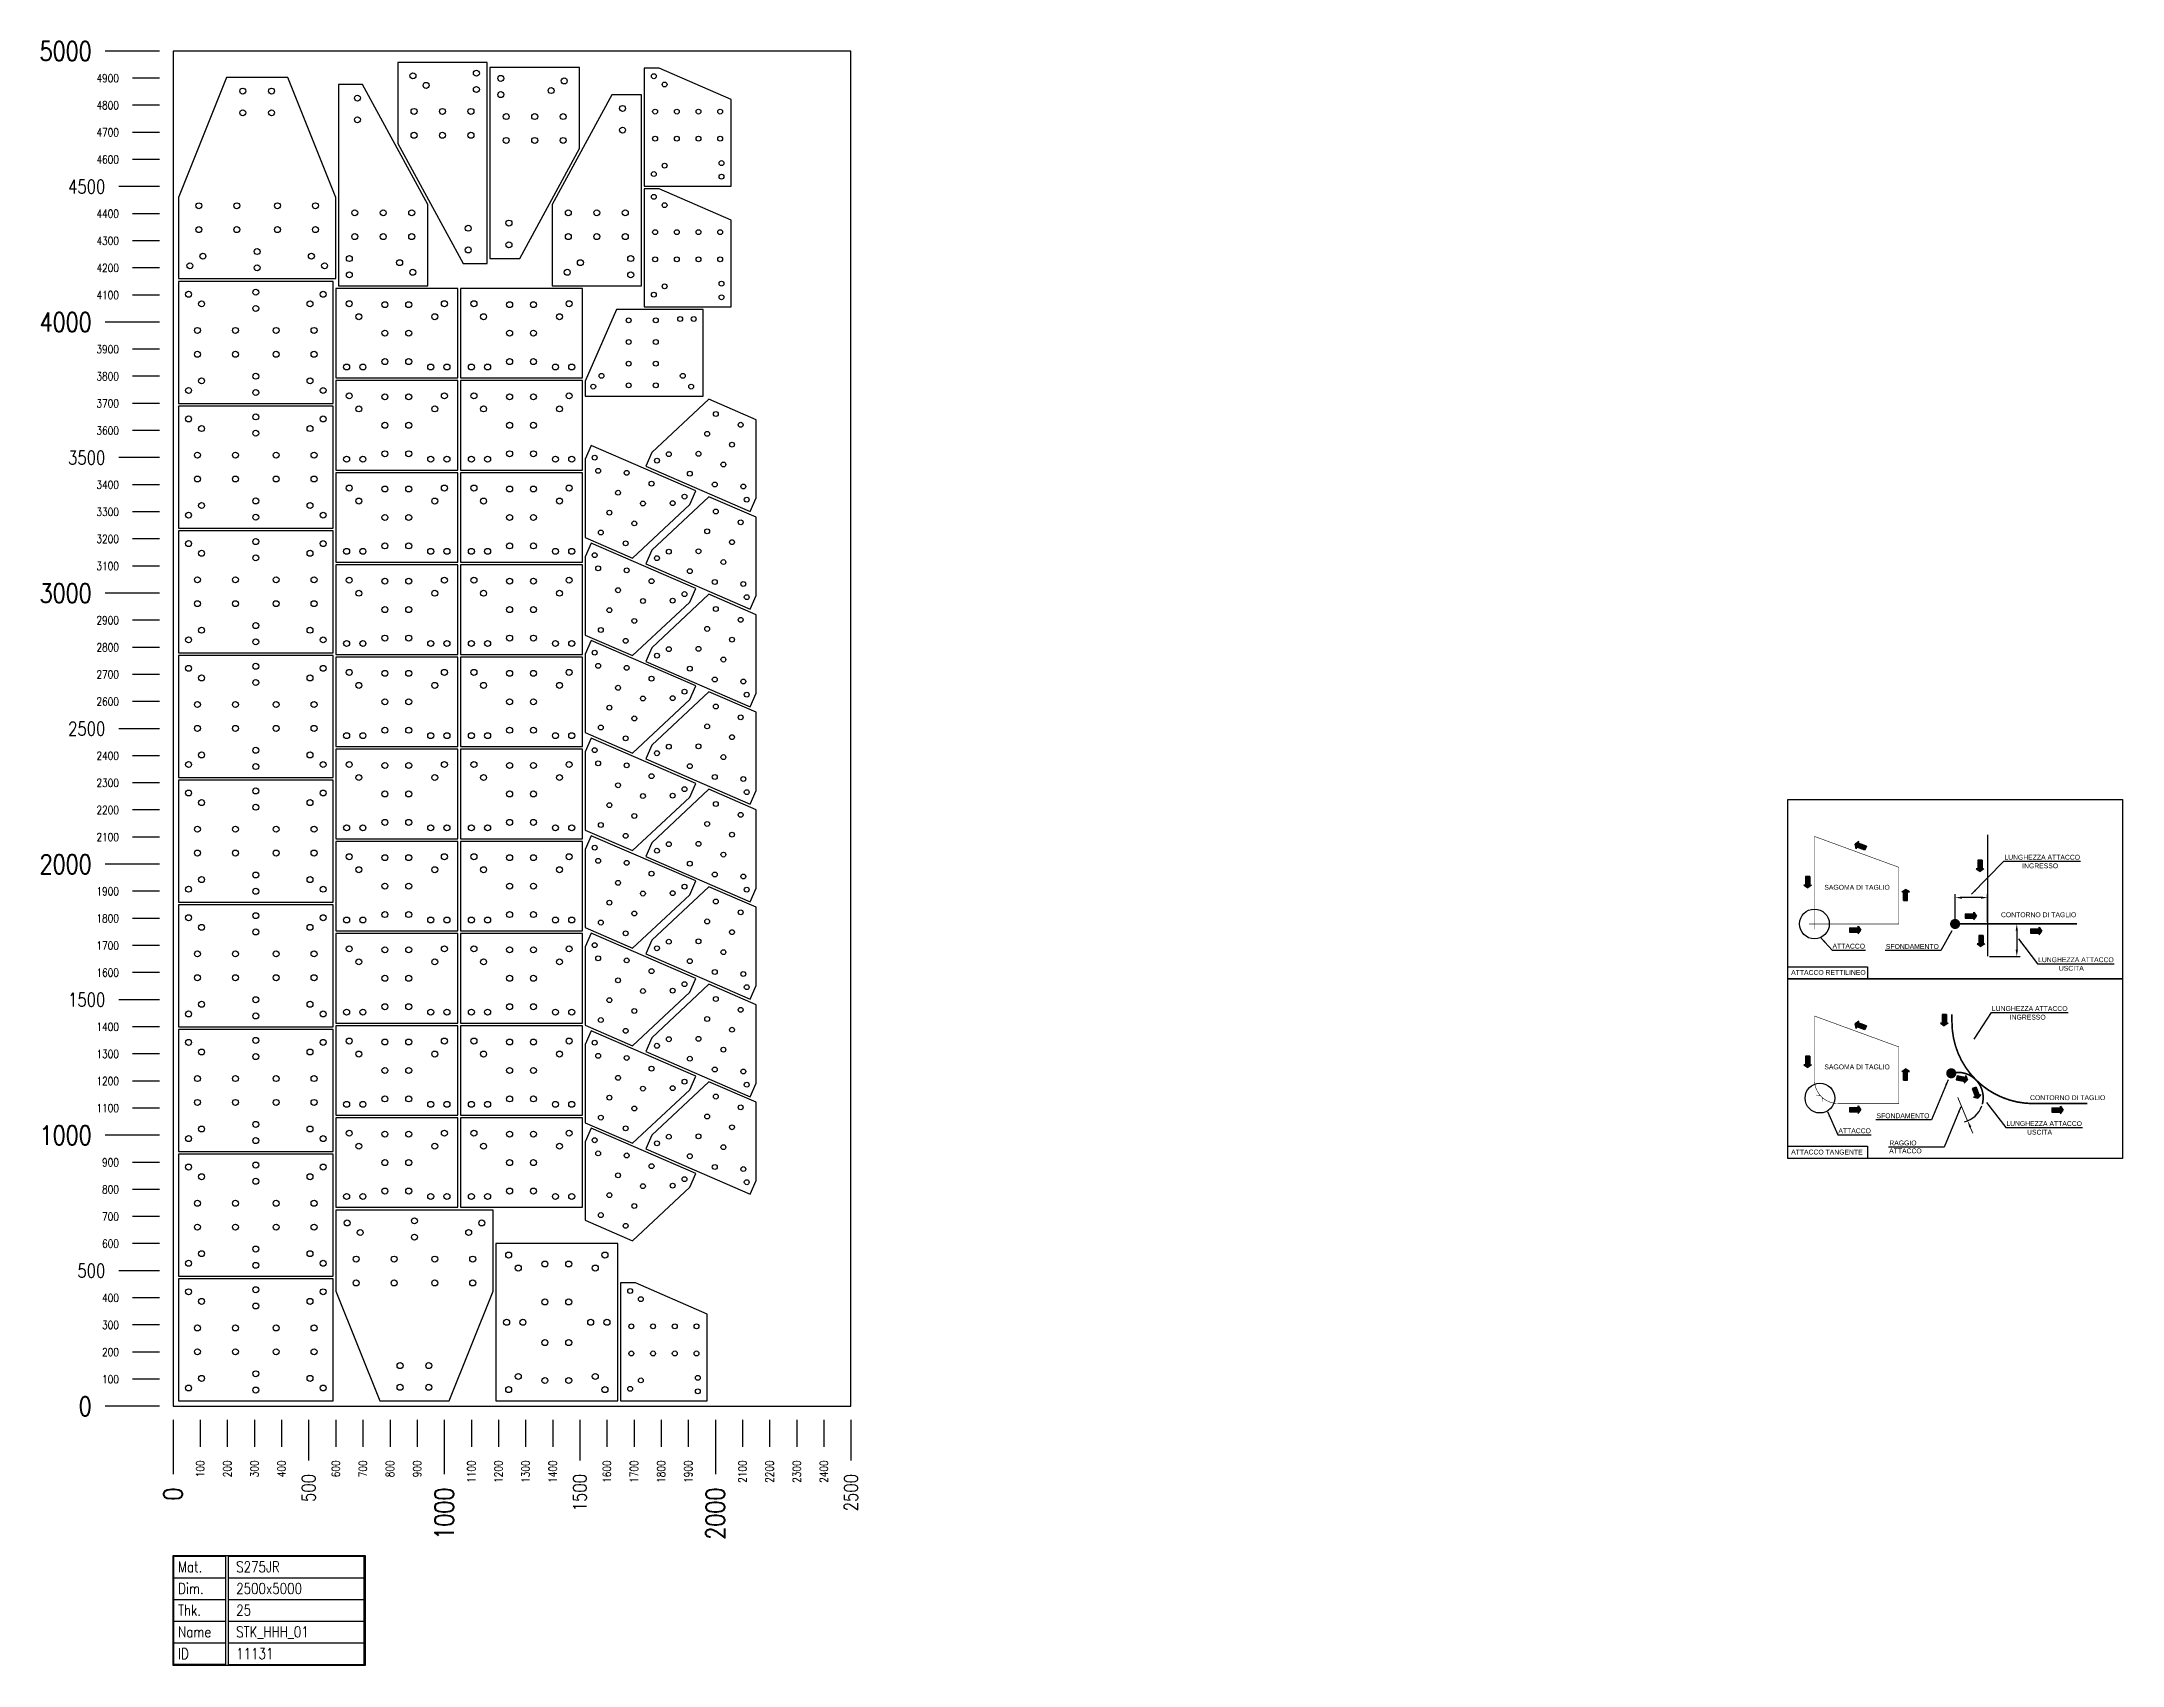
# Model space of a CAD drawing. Header units: millimetres. Extents: x 34551 to 42225, y 2068 to 8059.
import ezdxf
from ezdxf.enums import TextEntityAlignment as Align

# ---------------------------------------------------------------- set-up
doc = ezdxf.new("R2010")
doc.units = ezdxf.units.MM
doc.layers.add('TEXT', color=7, linetype='Continuous')
doc.styles.add('EasyCutStyle', font='romans.shx', dxfattribs={"width": 0.8})
doc.styles.get("Standard").update_dxf_attribs({"font": 'arial.ttf'})
doc.dimstyles.new('Annotative', dxfattribs={"dimscale": 0, "dimtxt": 2.5, "dimasz": 2.5, "dimexe": 1.25, "dimexo": 0.625, "dimtad": 1, "dimtxsty": 'Standard', "dimcen": 2.5, "dimadec": 0, "dimazin": 0, "dimtfac": 1, "dimtmove": 0, "dimatfit": 3, "dimfxl": 1, "dimarcsym": 0})
doc.dimstyles.new('ISO-25', dxfattribs={"dimtxt": 2.5, "dimasz": 2.5, "dimexe": 1.25, "dimexo": 0.625, "dimtad": 1, "dimtxsty": 'Standard', "dimcen": 2.5, "dimadec": 0, "dimazin": 0, "dimtfac": 1, "dimtmove": 0, "dimatfit": 3, "dimfxl": 1, "dimarcsym": 0})

msp = doc.modelspace()

# ---------------------------------------------------------------- texts
at = {"color": 1}
for s, height, p in [('LUNGHEZZA ATTACCO', 17.97591, (41789.625, 5040.606)), ('INGRESSO', 17.9759, (41855.309, 5008.818)), ('ATTACCO', 17.9759, (41155.797, 4712.544)), ('SFONDAMENTO', 17.97591, (41352.657, 4711.285)), ('LUNGHEZZA ATTACCO', 17.97591, (41913.942, 4662.499)), ('USCITA', 17.9759, (41990.431, 4630.711)), ('LUNGHEZZA ATTACCO', 17.97591, (41743.684, 4482.285)), ('INGRESSO', 17.9759, (41809.368, 4450.497)), ('SFONDAMENTO', 17.97591, (41318.01, 4086.724)), ('LUNGHEZZA ATTACCO', 17.97591, (41796.787, 4058.019)), ('ATTACCO', 17.9759, (41177.409, 4031.32)), ('RAGGIO', 17.9759, (41365.245, 3986.383)), ('USCITA', 17.9759, (41873.276, 4026.231)), ('ATTACCO', 17.9759, (41364.741, 3957.065))]:
    msp.add_text(s, height=height, dxfattribs=at).set_placement(p)
for s, p in [('SAGOMA DI TAGLIO', (41125.655, 4929.646)), ('CONTORNO DI TAGLIO', (41777.088, 4828.31)), ('ATTACCO RETTILINEO', (41003.282, 4615.424)), ('SAGOMA DI TAGLIO', (41125.655, 4266.998)), ('CONTORNO DI TAGLIO', (41884.317, 4153.48)), ('ATTACCO TANGENTE', (41003.282, 3952.776))]:
    msp.add_text(s, height=17.97591).set_placement(p)

# ---------------------------------------------------------------- blocks, each defined once
blk = doc.blocks.new('LogoSheet_11131')
at = {"color": 1}
for p, q in [((-50, 5000), (-250, 5000)), ((-50, 4000), (-250, 4000)), ((-50, 3000), (-250, 3000)), ((-50, 2000), (-250, 2000)), ((-50, 1000), (-250, 1000)), ((-50, 0), (-250, 0)), ((0, -50), (0, -250)), ((1000, -50), (1000, -250)), ((2000, -50), (2000, -250)), ((203.4, -553), (705.2, -553)), ((203.4, -633), (705.2, -633)), ((203.4, -713), (705.2, -713)), ((203.4, -793), (705.2, -793)), ((203.4, -873), (705.2, -873))]:
    blk.add_line(p, q, dxfattribs=at)
at = {"color": 2}
for p, q in [((-50, 4900), (-150, 4900)), ((-50, 4800), (-150, 4800)), ((-50, 4700), (-150, 4700)), ((-50, 4600), (-150, 4600)), ((-50, 4400), (-150, 4400)), ((-50, 4300), (-150, 4300)), ((-50, 4200), (-150, 4200)), ((-50, 4100), (-150, 4100)), ((-50, 3900), (-150, 3900)), ((-50, 3800), (-150, 3800)), ((-50, 3700), (-150, 3700)), ((-50, 3600), (-150, 3600)), ((-50, 3400), (-150, 3400)), ((-50, 3300), (-150, 3300)), ((-50, 3200), (-150, 3200)), ((-50, 3100), (-150, 3100)), ((-50, 2900), (-150, 2900)), ((-50, 2800), (-150, 2800)), ((-50, 2700), (-150, 2700)), ((-50, 2600), (-150, 2600)), ((-50, 2400), (-150, 2400)), ((-50, 2300), (-150, 2300)), ((-50, 2200), (-150, 2200)), ((-50, 2100), (-150, 2100)), ((-50, 1900), (-150, 1900)), ((-50, 1800), (-150, 1800)), ((-50, 1700), (-150, 1700)), ((-50, 1600), (-150, 1600)), ((-50, 1400), (-150, 1400)), ((-50, 1300), (-150, 1300)), ((-50, 1200), (-150, 1200)), ((-50, 1100), (-150, 1100)), ((-50, 900), (-150, 900)), ((-50, 800), (-150, 800)), ((-50, 700), (-150, 700)), ((-50, 600), (-150, 600)), ((-50, 400), (-150, 400)), ((-50, 300), (-150, 300)), ((-50, 200), (-150, 200)), ((-50, 100), (-150, 100)), ((100, -50), (100, -150)), ((200, -50), (200, -150)), ((300, -50), (300, -150)), ((400, -50), (400, -150)), ((600, -50), (600, -150)), ((700, -50), (700, -150)), ((800, -50), (800, -150)), ((900, -50), (900, -150)), ((1100, -50), (1100, -150)), ((1200, -50), (1200, -150)), ((1300, -50), (1300, -150)), ((1400, -50), (1400, -150)), ((1600, -50), (1600, -150)), ((1700, -50), (1700, -150)), ((1800, -50), (1800, -150)), ((1900, -50), (1900, -150)), ((2100, -50), (2100, -150)), ((2200, -50), (2200, -150)), ((2300, -50), (2300, -150)), ((2400, -50), (2400, -150))]:
    blk.add_line(p, q, dxfattribs=at)
at = {"color": 7}
for p, q in [((-50, 4500), (-200, 4500)), ((-50, 3500), (-200, 3500)), ((-50, 2500), (-200, 2500)), ((-50, 1500), (-200, 1500)), ((-50, 500), (-200, 500)), ((500, -50), (500, -200)), ((1500, -50), (1500, -200)), ((2500, -50), (2500, -200))]:
    blk.add_line(p, q, dxfattribs=at)
at = {"color": 5}
for p, q in [((3, -553), (193.4, -553)), ((3, -633), (193.4, -633)), ((3, -713), (193.4, -713)), ((3, -793), (193.4, -793)), ((3, -873), (193.4, -873))]:
    blk.add_line(p, q, dxfattribs=at)
blk.add_line((193.4, -633), (193.4, -953))
blk.add_lwpolyline([(0, -550), (708.2, -550), (708.2, -956), (0, -956)], close=True)
blk.add_lwpolyline([(3, -553), (193.4, -553), (193.4, -953), (3, -953)], close=True, dxfattribs=at)
at = {"color": 1}
blk.add_lwpolyline([(705.2, -553), (203.4, -553), (203.4, -953), (705.2, -953)], close=True, dxfattribs=at)
at = {"color": 7, "style": 'EasyCutStyle', "width": 0.8}
for s, height, p in [('5000', 70, (-300, 5000)), ('4900', 30, (-200, 4900)), ('4800', 30, (-200, 4800)), ('4700', 30, (-200, 4700)), ('4600', 30, (-200, 4600)), ('4500', 50, (-250, 4500)), ('4400', 30, (-200, 4400)), ('4300', 30, (-200, 4300)), ('4200', 30, (-200, 4200)), ('4100', 30, (-200, 4100)), ('4000', 70, (-300, 4000)), ('3900', 30, (-200, 3900)), ('3800', 30, (-200, 3800)), ('3700', 30, (-200, 3700)), ('3600', 30, (-200, 3600)), ('3500', 50, (-250, 3500)), ('3400', 30, (-200, 3400)), ('3300', 30, (-200, 3300)), ('3200', 30, (-200, 3200)), ('3100', 30, (-200, 3100)), ('3000', 70, (-300, 3000)), ('2900', 30, (-200, 2900)), ('2800', 30, (-200, 2800)), ('2700', 30, (-200, 2700)), ('2600', 30, (-200, 2600)), ('2500', 50, (-250, 2500)), ('2400', 30, (-200, 2400)), ('2300', 30, (-200, 2300)), ('2200', 30, (-200, 2200)), ('2100', 30, (-200, 2100)), ('2000', 70, (-300, 2000)), ('1900', 30, (-200, 1900)), ('1800', 30, (-200, 1800)), ('1700', 30, (-200, 1700)), ('1600', 30, (-200, 1600)), ('1500', 50, (-250, 1500)), ('1400', 30, (-200, 1400)), ('1300', 30, (-200, 1300)), ('1200', 30, (-200, 1200)), ('1100', 30, (-200, 1100)), ('1000', 70, (-300, 1000)), ('900', 30, (-200, 900)), ('800', 30, (-200, 800)), ('700', 30, (-200, 700)), ('600', 30, (-200, 600)), ('500', 50, (-250, 500)), ('400', 30, (-200, 400)), ('300', 30, (-200, 300)), ('200', 30, (-200, 200)), ('100', 30, (-200, 100)), ('0', 70, (-300, 0))]:
    blk.add_text(s, height=height, dxfattribs=at).set_placement(p, align=Align.MIDDLE_RIGHT)
for s, height, p in [('100', 30, (100, -200)), ('200', 30, (200, -200)), ('300', 30, (300, -200)), ('400', 30, (400, -200)), ('600', 30, (600, -200)), ('700', 30, (700, -200)), ('800', 30, (800, -200)), ('900', 30, (900, -200)), ('1100', 30, (1100, -200)), ('1200', 30, (1200, -200)), ('1300', 30, (1300, -200)), ('1400', 30, (1400, -200)), ('1600', 30, (1600, -200)), ('1700', 30, (1700, -200)), ('1800', 30, (1800, -200)), ('1900', 30, (1900, -200)), ('2100', 30, (2100, -200)), ('2200', 30, (2200, -200)), ('2300', 30, (2300, -200)), ('2400', 30, (2400, -200)), ('500', 50, (500, -250)), ('1500', 50, (1500, -250)), ('2500', 50, (2500, -250)), ('0', 70, (0, -300)), ('1000', 70, (1000, -300)), ('2000', 70, (2000, -300))]:
    blk.add_text(s, height=height, rotation=90, dxfattribs=at).set_placement(p, align=Align.MIDDLE_RIGHT)
at = {"style": 'EasyCutStyle', "width": 0.8}
for tag, p in [('MATERIAL_SHEET', (232.8, -612.4)), ('DIMENSION_SHEET', (232.8, -692.4)), ('THICKNESS_SHEET', (232.8, -772.4)), ('NAME_SHEET', (232.8, -852.4)), ('ID_SHEET', (232.8, -932.4))]:
    blk.add_attdef(tag, p, '', height=40, dxfattribs=at)
at = {"layer": 'TEXT', "color": 251, "style": 'EasyCutStyle', "width": 0.8}
for s, p in [('Mat.', (18.4, -612.4)), ('Dim.', (18.4, -692.4)), ('Thk.', (18.4, -772.4)), ('Name', (18.4, -852.4)), ('ID', (18.4, -932.4))]:
    blk.add_text(s, height=40, dxfattribs=at).set_placement(p)
blk = doc.blocks.new('*D76')
at = {"color": 0, "lineweight": -2, "transparency": 16777216}
for p, q in [((41607.9, 4809.6), (41607.9, 4913)), ((41727.9, 4809.6), (41727.9, 4913)), ((41702.9, 4900.5), (41632.9, 4900.5))]:
    blk.add_line(p, q, dxfattribs=at)
at = {"color": 0, "transparency": 16777216}
for points in [[(41632.9, 4904.7), (41632.9, 4896.3), (41607.9, 4900.5)], [(41702.9, 4904.7), (41702.9, 4896.3), (41727.9, 4900.5)]]:
    blk.add_solid(points, dxfattribs=at)
at = {"layer": 'Defpoints', "color": 0, "transparency": 16777216}
for p in [(41607.9, 4900.5), (41607.9, 4803.3), (41727.9, 4803.3)]:
    blk.add_point(p, dxfattribs=at)
blk = doc.blocks.new('*D78')
at = {"color": 0, "lineweight": -2, "transparency": 16777216}
for p, q in [((41734.2, 4803.3), (41847.9, 4803.3)), ((41835.4, 4778.3), (41835.4, 4708.3)), ((41734.2, 4683.3), (41847.9, 4683.3))]:
    blk.add_line(p, q, dxfattribs=at)
at = {"color": 0, "transparency": 16777216}
for points in [[(41831.2, 4778.3), (41839.5, 4778.3), (41835.4, 4803.3)], [(41831.2, 4708.3), (41839.5, 4708.3), (41835.4, 4683.3)]]:
    blk.add_solid(points, dxfattribs=at)
at = {"layer": 'Defpoints', "color": 0, "transparency": 16777216}
for p in [(41727.9, 4803.3), (41727.9, 4683.3), (41835.4, 4683.3)]:
    blk.add_point(p, dxfattribs=at)
blk = doc.blocks.new('*D89')
at = {"color": 0, "lineweight": 20, "transparency": 16777216}
for p, q in [((41618.5, 4162.9), (41654.2, 4077.1)), ((41673.4, 4030.9), (41663.8, 4054))]:
    blk.add_line(p, q, dxfattribs=at)
at = {"color": 0, "lineweight": -2, "transparency": 16777216}
blk.add_arc((41618.5, 4162.9), 92.9, 284.87928, 340.61292, dxfattribs=at)
at = {"color": 0, "transparency": 16777216}
blk.add_solid([(41667.7, 4055.6), (41660, 4052.4), (41654.2, 4077.1)], dxfattribs=at)
at = {"layer": 'Defpoints', "color": 0, "transparency": 16777216}
for p in [(41618.5, 4162.9), (41654.2, 4077.1)]:
    blk.add_point(p, dxfattribs=at)

# ---------------------------------------------------------------- dimensions: what is measured, and where the dimension line sits
dim = msp.add_linear_dim(base=(41607.918, 4900.488), p1=(41727.918, 4803.324), p2=(41607.918, 4803.324), text=' ', dimstyle='Annotative')
dim.commit()
dim.dimension.update_dxf_attribs({"geometry": '*D76', "text_midpoint": (41667.918, 4900.488)})
dim = msp.add_linear_dim(base=(41835.38, 4683.324), p1=(41727.918, 4803.324), p2=(41727.918, 4683.324), angle=90, text=' ', dimstyle='Annotative')
dim.commit()
dim.dimension.update_dxf_attribs({"geometry": '*D78', "text_midpoint": (41835.38, 4743.324)})
dim = msp.add_radius_dim(center=(41618.519, 4162.85), mpoint=(41654.204, 4077.072), text=' ', dimstyle='Annotative', override={"dimlwd": 20})
dim.commit()
dim.dimension.update_dxf_attribs({"geometry": '*D89', "text_midpoint": (41673.41, 4030.907)})

# ---------------------------------------------------------------- hatches: boundary and pattern name
h = msp.add_hatch(color=256)
h.dxf.hatch_style = 1
h.paths.add_polyline_path([(41251.029, 5101.648), (41253.206, 5107.593), (41239.339, 5097.55), (41243.442, 5080.926), (41245.619, 5086.871), (41275.479, 5075.938), (41280.89, 5090.714)])
h = msp.add_hatch(color=256)
h.dxf.hatch_style = 1
h.paths.add_polyline_path([(41707.729, 5038.179), (41691.993, 5038.179), (41691.993, 5006.379), (41685.662, 5006.379), (41699.861, 4996.811), (41714.061, 5006.379), (41707.729, 5006.379)])
h = msp.add_hatch(color=256)
h.dxf.hatch_style = 1
h.paths.add_polyline_path([(41072.266, 4978.194), (41056.53, 4978.194), (41056.53, 4946.394), (41050.198, 4946.394), (41064.398, 4936.826), (41078.597, 4946.394), (41072.266, 4946.394)])
h = msp.add_hatch(color=256)
h.dxf.hatch_style = 1
h.paths.add_polyline_path([(41432.948, 4921.474), (41439.28, 4921.474), (41425.08, 4931.042), (41410.881, 4921.474), (41417.212, 4921.474), (41417.212, 4889.675), (41432.948, 4889.675)])
h = msp.add_hatch(color=256)
h.dxf.hatch_style = 1
h.paths.add_polyline_path([(41677.177, 4846.908), (41677.177, 4840.577), (41645.378, 4840.577), (41645.378, 4824.841), (41677.177, 4824.841), (41677.177, 4818.509), (41686.745, 4832.709)])
h = msp.add_hatch(color=256)
h.dxf.hatch_style = 1
h.paths.add_polyline_path([(41259.77, 4780.628), (41250.202, 4794.827), (41250.202, 4788.496), (41218.403, 4788.496), (41218.403, 4772.759), (41250.202, 4772.759), (41250.202, 4766.428)])
h = msp.add_hatch(color=256)
h.dxf.hatch_style = 1
h.paths.add_polyline_path([(41710.786, 4761.283), (41695.05, 4761.283), (41695.05, 4729.484), (41688.718, 4729.484), (41702.918, 4719.916), (41717.117, 4729.484), (41710.786, 4729.484)])
h = msp.add_hatch(color=256)
h.dxf.hatch_style = 1
h.paths.add_polyline_path([(41927.153, 4777.197), (41917.585, 4791.397), (41917.585, 4785.066), (41885.785, 4785.066), (41885.785, 4769.329), (41917.585, 4769.329), (41917.585, 4762.998)])
h = msp.add_hatch(color=256)
h.dxf.hatch_style = 1
h.paths.add_polyline_path([(41575.809, 4469.103), (41560.073, 4469.103), (41560.073, 4437.304), (41553.741, 4437.304), (41567.941, 4427.736), (41582.14, 4437.304), (41575.809, 4437.304)])
h = msp.add_hatch(color=256)
h.dxf.hatch_style = 1
h.paths.add_polyline_path([(41251.029, 4439), (41253.206, 4444.945), (41239.339, 4434.901), (41243.442, 4418.278), (41245.619, 4424.223), (41275.479, 4413.289), (41280.89, 4428.066)])
h = msp.add_hatch(color=256)
h.dxf.hatch_style = 1
h.paths.add_polyline_path([(41072.266, 4315.545), (41056.53, 4315.545), (41056.53, 4283.746), (41050.198, 4283.746), (41064.398, 4274.178), (41078.597, 4283.746), (41072.266, 4283.746)])
h = msp.add_hatch(color=256)
h.dxf.hatch_style = 1
h.paths.add_polyline_path([(41432.948, 4258.825), (41439.28, 4258.825), (41425.08, 4268.394), (41410.881, 4258.825), (41417.212, 4258.825), (41417.212, 4227.026), (41432.948, 4227.026)])
h = msp.add_hatch(color=256)
h.dxf.hatch_style = 1
h.paths.add_polyline_path([(41615.248, 4244.107), (41612.054, 4228.698), (41643.191, 4222.243), (41641.905, 4216.043), (41654.157, 4228.005), (41647.671, 4243.851), (41646.385, 4237.651)])
h = msp.add_hatch(color=256)
h.dxf.hatch_style = 1
h.paths.add_polyline_path([(41685.748, 4201.789), (41670.91, 4196.55), (41681.497, 4166.565), (41675.527, 4164.457), (41692.102, 4160.162), (41702.306, 4173.912), (41696.335, 4171.804)])
h = msp.add_hatch(color=256)
h.dxf.hatch_style = 1
h.paths.add_polyline_path([(41259.77, 4117.979), (41250.202, 4132.179), (41250.202, 4125.847), (41218.403, 4125.847), (41218.403, 4110.111), (41250.202, 4110.111), (41250.202, 4103.78)])
h = msp.add_hatch(color=256)
h.dxf.hatch_style = 1
h.paths.add_polyline_path([(41996.552, 4109.026), (41996.552, 4102.695), (42006.12, 4116.894), (41996.552, 4131.094), (41996.552, 4124.763), (41964.753, 4124.763), (41964.753, 4109.026)])

# ---------------------------------------------------------------- linework, layer by layer
for p, q in [((41253.206, 5107.593), (41239.339, 5097.55)), ((41243.442, 5080.926), (41239.339, 5097.55)), ((41245.619, 5086.871), (41243.442, 5080.926)), ((41275.479, 5075.938), (41245.619, 5086.871)), ((41251.029, 5101.648), (41253.206, 5107.593)), ((41280.89, 5090.714), (41251.029, 5101.648)), ((41280.89, 5090.714), (41275.479, 5075.938)), ((41691.993, 5006.379), (41685.662, 5006.379)), ((41685.662, 5006.379), (41699.861, 4996.811)), ((41691.993, 5038.179), (41691.993, 5006.379)), ((41707.729, 5038.179), (41691.993, 5038.179)), ((41714.061, 5006.379), (41699.861, 4996.811)), ((41707.729, 5038.179), (41707.729, 5006.379)), ((41707.729, 5006.379), (41714.061, 5006.379)), ((41056.53, 4946.394), (41050.198, 4946.394)), ((41050.198, 4946.394), (41064.398, 4936.826)), ((41056.53, 4978.194), (41056.53, 4946.394)), ((41072.266, 4978.194), (41056.53, 4978.194)), ((41078.597, 4946.394), (41064.398, 4936.826)), ((41072.266, 4978.194), (41072.266, 4946.394)), ((41072.266, 4946.394), (41078.597, 4946.394)), ((41410.881, 4921.474), (41425.08, 4931.042)), ((41417.212, 4921.474), (41410.881, 4921.474)), ((41417.212, 4889.675), (41417.212, 4921.474)), ((41439.28, 4921.474), (41425.08, 4931.042)), ((41432.948, 4889.675), (41432.948, 4921.474)), ((41432.948, 4921.474), (41439.28, 4921.474)), ((41417.212, 4889.675), (41432.948, 4889.675)), ((41645.378, 4840.577), (41677.177, 4840.577)), ((41645.378, 4840.577), (41645.378, 4824.841)), ((41677.177, 4840.577), (41677.177, 4846.908)), ((41677.177, 4846.908), (41686.745, 4832.709)), ((41218.403, 4788.496), (41250.202, 4788.496)), ((41218.403, 4788.496), (41218.403, 4772.759)), ((41218.403, 4772.759), (41250.202, 4772.759)), ((41250.202, 4788.496), (41250.202, 4794.827)), ((41250.202, 4794.827), (41259.77, 4780.628)), ((41250.202, 4766.428), (41259.77, 4780.628)), ((41250.202, 4772.759), (41250.202, 4766.428)), ((41645.378, 4824.841), (41677.177, 4824.841)), ((41677.177, 4818.509), (41686.745, 4832.709)), ((41677.177, 4824.841), (41677.177, 4818.509)), ((41695.05, 4761.283), (41695.05, 4729.484)), ((41710.786, 4761.283), (41695.05, 4761.283)), ((41710.786, 4761.283), (41710.786, 4729.484)), ((41885.785, 4785.066), (41917.585, 4785.066)), ((41885.785, 4785.066), (41885.785, 4769.329)), ((41885.785, 4769.329), (41917.585, 4769.329)), ((41917.585, 4785.066), (41917.585, 4791.397)), ((41917.585, 4791.397), (41927.153, 4777.197)), ((41917.585, 4762.998), (41927.153, 4777.197)), ((41917.585, 4769.329), (41917.585, 4762.998)), ((41695.05, 4729.484), (41688.718, 4729.484)), ((41688.718, 4729.484), (41702.918, 4719.916)), ((41717.117, 4729.484), (41702.918, 4719.916)), ((41710.786, 4729.484), (41717.117, 4729.484)), ((41560.073, 4469.103), (41560.073, 4437.304)), ((41575.809, 4469.103), (41560.073, 4469.103)), ((41575.809, 4469.103), (41575.809, 4437.304)), ((41253.206, 4444.945), (41239.339, 4434.901)), ((41243.442, 4418.278), (41239.339, 4434.901)), ((41245.619, 4424.223), (41243.442, 4418.278)), ((41275.479, 4413.289), (41245.619, 4424.223)), ((41251.029, 4439), (41253.206, 4444.945)), ((41280.89, 4428.066), (41251.029, 4439)), ((41280.89, 4428.066), (41275.479, 4413.289)), ((41560.073, 4437.304), (41553.741, 4437.304)), ((41553.741, 4437.304), (41567.941, 4427.736)), ((41582.14, 4437.304), (41567.941, 4427.736)), ((41575.809, 4437.304), (41582.14, 4437.304)), ((41056.53, 4315.545), (41056.53, 4283.746)), ((41072.266, 4315.545), (41056.53, 4315.545)), ((41072.266, 4315.545), (41072.266, 4283.746)), ((41056.53, 4283.746), (41050.198, 4283.746)), ((41050.198, 4283.746), (41064.398, 4274.178)), ((41078.597, 4283.746), (41064.398, 4274.178)), ((41072.266, 4283.746), (41078.597, 4283.746)), ((41410.881, 4258.825), (41425.08, 4268.394)), ((41417.212, 4258.825), (41410.881, 4258.825)), ((41417.212, 4227.026), (41417.212, 4258.825)), ((41417.212, 4227.026), (41432.948, 4227.026)), ((41439.28, 4258.825), (41425.08, 4268.394)), ((41432.948, 4227.026), (41432.948, 4258.825)), ((41432.948, 4258.825), (41439.28, 4258.825)), ((41615.248, 4244.107), (41612.054, 4228.698)), ((41612.054, 4228.698), (41643.191, 4222.243)), ((41615.248, 4244.107), (41646.385, 4237.651)), ((41641.905, 4216.043), (41654.157, 4228.005)), ((41643.191, 4222.243), (41641.905, 4216.043)), ((41646.385, 4237.651), (41647.671, 4243.851)), ((41647.671, 4243.851), (41654.157, 4228.005)), ((41685.748, 4201.789), (41670.91, 4196.55)), ((41670.91, 4196.55), (41681.497, 4166.565)), ((41681.497, 4166.565), (41675.527, 4164.457)), ((41675.527, 4164.457), (41692.102, 4160.162)), ((41685.748, 4201.789), (41696.335, 4171.804)), ((41702.306, 4173.912), (41692.102, 4160.162)), ((41696.335, 4171.804), (41702.306, 4173.912)), ((41218.403, 4125.847), (41250.202, 4125.847)), ((41218.403, 4125.847), (41218.403, 4110.111)), ((41218.403, 4110.111), (41250.202, 4110.111)), ((41250.202, 4125.847), (41250.202, 4132.179)), ((41250.202, 4132.179), (41259.77, 4117.979)), ((41250.202, 4103.78), (41259.77, 4117.979)), ((41250.202, 4110.111), (41250.202, 4103.78)), ((41964.753, 4124.763), (41996.552, 4124.763)), ((41964.753, 4124.763), (41964.753, 4109.026)), ((41964.753, 4109.026), (41996.552, 4109.026)), ((41996.552, 4124.763), (41996.552, 4131.094)), ((41996.552, 4131.094), (42006.12, 4116.894)), ((41996.552, 4102.695), (42006.12, 4116.894)), ((41996.552, 4109.026), (41996.552, 4102.695))]:
    msp.add_line(p, q)
at = {"color": 64, "true_color": 0x73b317}
msp.add_lwpolyline([(35035.99, 3023.831), (37535.99, 3023.831), (37535.99, 8023.831), (35035.99, 8023.831)], close=True, dxfattribs=at)
at = {"color": 2}
for points in [[(36194.565, 7240.181), (36194.565, 7982.181), (35864.565, 7982.181), (35864.565, 7683.181), (36105.565, 7240.181)], [(35636.008, 7184.183), (35636.008, 7483.183), (35459.008, 7926.183), (35233.008, 7926.183), (35056.008, 7483.183), (35056.008, 7184.183)], [(36204.602, 7963.178), (36204.602, 7259.178), (36314.602, 7259.178), (36534.602, 7664.178), (36534.602, 7963.178)], [(36773.659, 7525.557), (37093.659, 7525.557), (37093.659, 7845.557), (36828.659, 7960.557), (36773.659, 7960.557)], [(35646.045, 7900.257), (35646.045, 7158.257), (35976.045, 7158.257), (35976.045, 7457.257), (35735.045, 7900.257)], [(36763.622, 7158.257), (36763.622, 7862.257), (36653.622, 7862.257), (36433.622, 7457.257), (36433.622, 7158.257)], [(36773.659, 7080.52), (37093.659, 7080.52), (37093.659, 7400.52), (36828.659, 7515.52), (36773.659, 7515.52)], [(35626.008, 6724.146), (35626.008, 7174.146), (35056.008, 7174.146), (35056.008, 6724.146)], [(35636.045, 6818.22), (36086.045, 6818.22), (36086.045, 7148.22), (35636.045, 7148.22)], [(36096.082, 6818.22), (36546.082, 6818.22), (36546.082, 7148.22), (36096.082, 7148.22)], [(36991.119, 6750.483), (36991.119, 7070.483), (36671.119, 7070.483), (36556.119, 6805.483), (36556.119, 6750.483)], [(35636.045, 6478.183), (36086.045, 6478.183), (36086.045, 6808.183), (35636.045, 6808.183)], [(36096.082, 6478.183), (36546.082, 6478.183), (36546.082, 6808.183), (36096.082, 6808.183)], [(35626.008, 6264.109), (35626.008, 6714.109), (35056.008, 6714.109), (35056.008, 6264.109)], [(37164.541, 6324.581), (37186.436, 6375.035), (37186.436, 6663.912), (37012.141, 6739.55), (36801.151, 6542.234), (36779.256, 6491.78)], [(36578.014, 6568.17), (36556.119, 6517.716), (36556.119, 6228.839), (36730.415, 6153.202), (36941.404, 6350.517), (36963.299, 6400.971)], [(35636.045, 6138.146), (36086.045, 6138.146), (36086.045, 6468.146), (35636.045, 6468.146)], [(36096.082, 6138.146), (36546.082, 6138.146), (36546.082, 6468.146), (36096.082, 6468.146)], [(37164.541, 5964.807), (37186.436, 6015.261), (37186.436, 6304.138), (37012.141, 6379.776), (36801.151, 6182.46), (36779.256, 6132.006)], [(35626.008, 5804.072), (35626.008, 6254.072), (35056.008, 6254.072), (35056.008, 5804.072)], [(36578.014, 6208.396), (36556.119, 6157.942), (36556.119, 5869.065), (36730.415, 5793.427), (36941.404, 5990.743), (36963.299, 6041.197)], [(35636.045, 5798.109), (36086.045, 5798.109), (36086.045, 6128.109), (35636.045, 6128.109)], [(36096.082, 5798.109), (36546.082, 5798.109), (36546.082, 6128.109), (36096.082, 6128.109)], [(37164.541, 5605.033), (37186.436, 5655.487), (37186.436, 5944.364), (37012.141, 6020.002), (36801.151, 5822.686), (36779.256, 5772.232)], [(36578.014, 5848.622), (36556.119, 5798.168), (36556.119, 5509.291), (36730.415, 5433.653), (36941.404, 5630.969), (36963.299, 5681.423)], [(35626.008, 5344.035), (35626.008, 5794.035), (35056.008, 5794.035), (35056.008, 5344.035)], [(35636.045, 5458.072), (36086.045, 5458.072), (36086.045, 5788.072), (35636.045, 5788.072)], [(36096.082, 5458.072), (36546.082, 5458.072), (36546.082, 5788.072), (36096.082, 5788.072)], [(37164.541, 5245.259), (37186.436, 5295.713), (37186.436, 5584.59), (37012.141, 5660.228), (36801.151, 5462.912), (36779.256, 5412.458)], [(36578.014, 5488.848), (36556.119, 5438.394), (36556.119, 5149.517), (36730.415, 5073.879), (36941.404, 5271.195), (36963.299, 5321.649)], [(35636.045, 5118.035), (36086.045, 5118.035), (36086.045, 5448.035), (35636.045, 5448.035)], [(36096.082, 5118.035), (36546.082, 5118.035), (36546.082, 5448.035), (36096.082, 5448.035)], [(35626.008, 4883.998), (35626.008, 5333.998), (35056.008, 5333.998), (35056.008, 4883.998)], [(37164.541, 4885.485), (37186.436, 4935.939), (37186.436, 5224.816), (37012.141, 5300.454), (36801.151, 5103.138), (36779.256, 5052.684)], [(35636.045, 4777.998), (36086.045, 4777.998), (36086.045, 5107.998), (35636.045, 5107.998)], [(36096.082, 4777.998), (36546.082, 4777.998), (36546.082, 5107.998), (36096.082, 5107.998)], [(36578.014, 5129.074), (36556.119, 5078.62), (36556.119, 4789.743), (36730.415, 4714.105), (36941.404, 4911.421), (36963.299, 4961.875)], [(37164.541, 4525.711), (37186.436, 4576.165), (37186.436, 4865.042), (37012.141, 4940.679), (36801.151, 4743.364), (36779.256, 4692.91)], [(35626.008, 4423.961), (35626.008, 4873.961), (35056.008, 4873.961), (35056.008, 4423.961)], [(35636.045, 4437.961), (36086.045, 4437.961), (36086.045, 4767.961), (35636.045, 4767.961)], [(36096.082, 4437.961), (36546.082, 4437.961), (36546.082, 4767.961), (36096.082, 4767.961)], [(36578.014, 4769.3), (36556.119, 4718.846), (36556.119, 4429.969), (36730.415, 4354.331), (36941.404, 4551.647), (36963.299, 4602.101)], [(37164.541, 4165.936), (37186.436, 4216.39), (37186.436, 4505.268), (37012.141, 4580.905), (36801.151, 4383.59), (36779.256, 4333.136)], [(35626.008, 3963.924), (35626.008, 4413.924), (35056.008, 4413.924), (35056.008, 3963.924)], [(35636.045, 4097.924), (36086.045, 4097.924), (36086.045, 4427.924), (35636.045, 4427.924)], [(36096.082, 4097.924), (36546.082, 4097.924), (36546.082, 4427.924), (36096.082, 4427.924)], [(36578.014, 4409.526), (36556.119, 4359.072), (36556.119, 4070.194), (36730.415, 3994.557), (36941.404, 4191.873), (36963.299, 4242.326)], [(37164.541, 3806.162), (37186.436, 3856.616), (37186.436, 4145.493), (37012.141, 4221.131), (36801.151, 4023.815), (36779.256, 3973.361)], [(35636.045, 3757.887), (36086.045, 3757.887), (36086.045, 4087.887), (35636.045, 4087.887)], [(36096.082, 3757.887), (36546.082, 3757.887), (36546.082, 4087.887), (36096.082, 4087.887)], [(36578.014, 4049.751), (36556.119, 3999.297), (36556.119, 3710.42), (36730.415, 3634.783), (36941.404, 3832.098), (36963.299, 3882.552)], [(35626.008, 3503.887), (35626.008, 3953.887), (35056.008, 3953.887), (35056.008, 3503.887)], [(36216.045, 3448.85), (36216.045, 3747.85), (35636.045, 3747.85), (35636.045, 3448.85), (35798.045, 3043.85), (36054.045, 3043.85)], [(36226.082, 3043.85), (36676.082, 3043.85), (36676.082, 3623.85), (36226.082, 3623.85)], [(35626.008, 3043.85), (35626.008, 3493.85), (35056.008, 3493.85), (35056.008, 3043.85)], [(36686.119, 3043.85), (37006.119, 3043.85), (37006.119, 3363.85), (36741.119, 3478.85), (36686.119, 3478.85)]]:
    msp.add_lwpolyline(points, close=True, dxfattribs=at)
for points in [[(40991.139, 5263.057), (42224.805, 5263.057), (42224.805, 4600.409), (40991.139, 4600.409)], [(40991.139, 4645.768), (41284.436, 4645.768), (41284.436, 4600.409), (40991.139, 4600.409)], [(40991.139, 4600.409), (42224.805, 4600.409), (42224.805, 3937.761), (40991.139, 3937.761)], [(40991.139, 3983.12), (41284.436, 3983.12), (41284.436, 3937.761), (40991.139, 3937.761)]]:
    msp.add_lwpolyline(points, close=True)
at = {"color": 7, "const_width": 2}
msp.add_lwpolyline([(41089.165, 5126.368), (41089.165, 4803.324), (41400.213, 4803.324), (41400.213, 5012.475)], close=True, dxfattribs=at)
at = {"color": 7, "const_width": 6}
for points in [[(41727.918, 5132.682), (41727.918, 4803.324), (42057.276, 4803.324)], [(41925.702, 4140.676), (42095.105, 4140.676)]]:
    msp.add_lwpolyline(points, dxfattribs=at)
at = {"color": 60}
for points, const_width in [([(41089.165, 4803.324), (41069.165, 4803.324)], 2), ([(41727.918, 4803.324), (41607.918, 4803.324)], 6)]:
    msp.add_lwpolyline(points, dxfattribs=dict(at, const_width=const_width))
at = {"color": 150}
for points, const_width in [([(41089.165, 4803.324), (41089.165, 4783.324)], 2), ([(41727.918, 4803.324), (41727.918, 4683.324)], 6)]:
    msp.add_lwpolyline(points, dxfattribs=dict(at, const_width=const_width))
at = {"color": 60, "const_width": 18.66}
for points in [[(41598.588, 4803.324, 1), (41617.248, 4803.324, 1)], [(41584.31, 4252.362, 1), (41602.97, 4252.362, 1)]]:
    msp.add_lwpolyline(points, format="xyb", close=True, dxfattribs=at)
at = {"color": 7, "const_width": 2}
msp.add_lwpolyline([(41089.165, 4463.72), (41089.165, 4228.341, 0.41421356), (41176.83, 4140.676), (41400.213, 4140.676), (41400.213, 4349.827)], format="xyb", close=True, dxfattribs=at)
at = {"color": 7, "const_width": 6}
msp.add_lwpolyline([(41596.345, 4470.034), (41596.345, 4440.676, 0.41421356), (41896.345, 4140.676), (41925.702, 4140.676)], format="xyb", dxfattribs=at)
at = {"color": 60}
for points, const_width in [([(41684.213, 4228.544, 0.27044162), (41593.64, 4252.362, 0.27044162)], 6), ([(41114.842, 4166.352, 0.27044162), (41096.727, 4171.116, 0.27044162)], 2)]:
    msp.add_lwpolyline(points, format="xyb", dxfattribs=dict(at, const_width=const_width))
at = {"color": 150}
for points, const_width in [([(41684.213, 4228.544, -0.27044162), (41708.031, 4137.971, -0.27044162)], 6), ([(41114.842, 4166.352, -0.27044162), (41119.605, 4148.238, -0.27044162)], 2)]:
    msp.add_lwpolyline(points, format="xyb", dxfattribs=dict(at, const_width=const_width))
at = {"color": 4}
for centre, radius in [((35920.565, 7932.681), 11), ((35969.065, 7897.181), 11), ((36154.565, 7942.181), 11), ((36244.602, 7923.178), 11), ((36478.602, 7913.678), 11), ((36809.159, 7931.057), 9), ((36848.659, 7900.557), 9), ((35293.008, 7876.183), 11), ((35399.008, 7876.183), 11), ((35716.045, 7850.257), 11), ((36154.565, 7882.181), 11), ((36244.602, 7863.178), 11), ((36430.102, 7878.178), 11), ((35293.008, 7796.183), 11), ((35399.008, 7796.183), 11), ((35716.045, 7770.257), 11), ((35924.565, 7801.181), 11), ((36029.565, 7801.181), 11), ((36134.565, 7801.181), 11), ((36264.602, 7782.178), 11), ((36369.602, 7782.178), 11), ((36474.602, 7782.178), 11), ((36693.622, 7812.257), 11), ((36813.659, 7800.557), 9), ((36893.659, 7800.557), 9), ((36973.659, 7800.557), 9), ((37053.659, 7800.557), 9), ((35924.565, 7713.181), 11), ((36029.565, 7713.181), 11), ((36134.565, 7713.181), 11), ((36264.602, 7694.178), 11), ((36369.602, 7694.178), 11), ((36474.602, 7694.178), 11), ((36693.622, 7732.257), 11), ((36813.659, 7700.557), 9), ((36893.659, 7700.557), 9), ((36973.659, 7700.557), 9), ((37053.659, 7700.557), 9), ((36848.659, 7601.057), 9), ((37058.659, 7610.557), 9), ((36809.159, 7570.057), 9), ((37058.659, 7560.557), 9), ((35131.008, 7453.183), 11), ((35271.008, 7453.183), 11), ((35421.008, 7453.183), 11), ((35561.008, 7453.183), 11), ((36809.159, 7486.02), 9), ((36848.659, 7455.52), 9), ((35131.008, 7365.183), 11), ((35271.008, 7365.183), 11), ((35421.008, 7365.183), 11), ((35561.008, 7365.183), 11), ((35706.045, 7427.257), 11), ((35811.045, 7427.257), 11), ((35916.045, 7427.257), 11), ((36124.565, 7370.181), 11), ((36274.602, 7389.178), 11), ((36493.622, 7427.257), 11), ((36598.622, 7427.257), 11), ((36703.622, 7427.257), 11), ((35346.008, 7284.183), 11), ((35706.045, 7339.257), 11), ((35811.045, 7339.257), 11), ((35916.045, 7339.257), 11), ((36124.565, 7290.181), 11), ((36274.602, 7309.178), 11), ((36493.622, 7339.257), 11), ((36598.622, 7339.257), 11), ((36703.622, 7339.257), 11), ((36813.659, 7355.52), 9), ((36893.659, 7355.52), 9), ((36973.659, 7355.52), 9), ((37053.659, 7355.52), 9), ((35098.008, 7231.683), 11), ((35146.008, 7267.183), 11), ((35346.008, 7224.183), 11), ((35546.008, 7267.183), 11), ((35594.508, 7231.683), 11), ((35686.045, 7258.257), 11), ((35871.545, 7243.257), 11), ((35920.045, 7207.757), 11), ((36489.622, 7207.757), 11), ((36538.122, 7243.257), 11), ((36723.622, 7258.257), 11), ((36813.659, 7255.52), 9), ((36893.659, 7255.52), 9), ((36973.659, 7255.52), 9), ((37053.659, 7255.52), 9), ((35093.008, 7126.646), 11), ((35341.008, 7134.146), 11), ((35589.508, 7126.646), 11), ((35686.045, 7198.257), 11), ((36723.622, 7198.257), 11), ((36848.659, 7156.02), 9), ((37058.659, 7165.52), 9), ((35141.008, 7091.146), 11), ((35341.008, 7074.146), 11), ((35541.008, 7091.146), 11), ((35685.545, 7091.72), 11), ((35817.045, 7088.22), 11), ((35905.045, 7088.22), 11), ((36036.545, 7091.72), 11), ((36145.582, 7091.72), 11), ((36277.082, 7088.22), 11), ((36365.082, 7088.22), 11), ((36496.582, 7091.72), 11), ((36809.159, 7125.02), 9), ((37058.659, 7115.52), 9), ((35126.008, 6993.146), 11), ((35266.008, 6993.146), 11), ((35416.008, 6993.146), 11), ((35556.008, 6993.146), 11), ((35721.045, 7043.72), 11), ((35817.045, 6983.22), 11), ((35905.045, 6983.22), 11), ((36001.045, 7043.72), 11), ((36181.082, 7043.72), 11), ((36277.082, 6983.22), 11), ((36365.082, 6983.22), 11), ((36461.082, 7043.72), 11), ((36716.119, 7030.483), 9), ((36816.119, 7030.483), 9), ((36906.119, 7035.483), 9), ((36956.119, 7035.483), 9), ((35126.008, 6905.146), 11), ((35266.008, 6905.146), 11), ((35416.008, 6905.146), 11), ((35556.008, 6905.146), 11), ((36716.119, 6950.483), 9), ((36816.119, 6950.483), 9), ((35341.008, 6824.146), 11), ((35676.045, 6858.22), 11), ((35736.045, 6858.22), 11), ((35817.045, 6878.22), 11), ((35905.045, 6878.22), 11), ((35986.045, 6858.22), 11), ((36046.045, 6858.22), 11), ((36136.082, 6858.22), 11), ((36196.082, 6858.22), 11), ((36277.082, 6878.22), 11), ((36365.082, 6878.22), 11), ((36446.082, 6858.22), 11), ((36506.082, 6858.22), 11), ((36616.119, 6825.483), 9), ((36716.119, 6870.483), 9), ((36816.119, 6870.483), 9), ((36915.619, 6825.483), 9), ((35093.008, 6771.646), 11), ((35141.008, 6807.146), 11), ((35341.008, 6764.146), 11), ((35541.008, 6807.146), 11), ((35589.508, 6771.646), 11), ((35685.545, 6751.683), 11), ((35817.045, 6748.183), 11), ((35905.045, 6748.183), 11), ((36036.545, 6751.683), 11), ((36145.582, 6751.683), 11), ((36277.082, 6748.183), 11), ((36365.082, 6748.183), 11), ((36496.582, 6751.683), 11), ((36585.619, 6785.983), 9), ((36716.119, 6790.483), 9), ((36816.119, 6790.483), 9), ((36946.619, 6785.983), 9), ((35093.008, 6666.609), 11), ((35341.008, 6674.109), 11), ((35589.508, 6666.609), 11), ((35721.045, 6703.683), 11), ((36001.045, 6703.683), 11), ((36181.082, 6703.683), 11), ((36461.082, 6703.683), 11), ((37037.498, 6684.942), 9), ((35141.008, 6631.109), 11), ((35341.008, 6614.109), 11), ((35541.008, 6631.109), 11), ((35817.045, 6643.183), 11), ((35905.045, 6643.183), 11), ((36277.082, 6643.183), 11), ((36365.082, 6643.183), 11), ((37005.65, 6611.554), 9), ((37129.232, 6645.133), 9), ((35126.008, 6533.109), 11), ((35266.008, 6533.109), 11), ((35416.008, 6533.109), 11), ((35556.008, 6533.109), 11), ((35676.045, 6518.183), 11), ((35736.045, 6518.183), 11), ((35817.045, 6538.183), 11), ((35905.045, 6538.183), 11), ((35986.045, 6518.183), 11), ((36046.045, 6518.183), 11), ((36136.082, 6518.183), 11), ((36196.082, 6518.183), 11), ((36277.082, 6538.183), 11), ((36365.082, 6538.183), 11), ((36446.082, 6518.183), 11), ((36506.082, 6518.183), 11), ((36590.944, 6523.861), 9), ((36864.154, 6536.696), 9), ((36973.803, 6538.167), 9), ((37097.385, 6571.745), 9), ((35126.008, 6445.109), 11), ((35266.008, 6445.109), 11), ((35416.008, 6445.109), 11), ((35556.008, 6445.109), 11), ((36603.657, 6475.285), 9), ((36708.866, 6467.782), 9), ((36820.45, 6512.602), 9), ((36941.955, 6464.779), 9), ((37065.537, 6498.358), 9), ((35341.008, 6364.109), 11), ((35685.545, 6411.646), 11), ((35721.045, 6363.646), 11), ((35817.045, 6408.146), 11), ((35905.045, 6408.146), 11), ((36001.045, 6363.646), 11), ((36036.545, 6411.646), 11), ((36145.582, 6411.646), 11), ((36181.082, 6363.646), 11), ((36277.082, 6408.146), 11), ((36365.082, 6408.146), 11), ((36461.082, 6363.646), 11), ((36496.582, 6411.646), 11), ((36677.018, 6394.394), 9), ((36800.6, 6427.972), 9), ((36922.105, 6380.149), 9), ((37033.69, 6424.97), 9), ((37138.899, 6417.467), 9), ((37151.612, 6368.891), 9), ((35093.008, 6311.609), 11), ((35141.008, 6347.109), 11), ((35341.008, 6304.109), 11), ((35541.008, 6347.109), 11), ((35589.508, 6311.609), 11), ((35817.045, 6303.146), 11), ((35905.045, 6303.146), 11), ((36277.082, 6303.146), 11), ((36365.082, 6303.146), 11), ((36645.171, 6321.006), 9), ((36768.753, 6354.585), 9), ((36878.402, 6356.056), 9), ((37037.498, 6325.168), 9), ((37129.232, 6285.359), 9), ((35093.008, 6206.572), 11), ((35341.008, 6214.072), 11), ((35589.508, 6206.572), 11), ((36613.324, 6247.619), 9), ((36705.058, 6207.81), 9), ((36736.906, 6281.197), 9), ((37005.65, 6251.78), 9), ((37097.385, 6211.971), 9), ((35141.008, 6171.072), 11), ((35341.008, 6154.072), 11), ((35541.008, 6171.072), 11), ((35676.045, 6178.146), 11), ((35736.045, 6178.146), 11), ((35817.045, 6198.146), 11), ((35905.045, 6198.146), 11), ((35986.045, 6178.146), 11), ((36046.045, 6178.146), 11), ((36136.082, 6178.146), 11), ((36196.082, 6178.146), 11), ((36277.082, 6198.146), 11), ((36365.082, 6198.146), 11), ((36446.082, 6178.146), 11), ((36506.082, 6178.146), 11), ((36590.944, 6164.087), 9), ((36820.45, 6152.828), 9), ((36864.154, 6176.922), 9), ((36973.803, 6178.393), 9), ((37065.537, 6138.583), 9), ((35126.008, 6073.072), 11), ((35266.008, 6073.072), 11), ((35416.008, 6073.072), 11), ((35556.008, 6073.072), 11), ((35685.545, 6071.609), 11), ((35817.045, 6068.109), 11), ((35905.045, 6068.109), 11), ((36036.545, 6071.609), 11), ((36145.582, 6071.609), 11), ((36277.082, 6068.109), 11), ((36365.082, 6068.109), 11), ((36496.582, 6071.609), 11), ((36603.657, 6115.511), 9), ((36708.866, 6108.008), 9), ((36800.6, 6068.198), 9), ((36941.955, 6105.005), 9), ((37033.69, 6065.196), 9), ((37138.899, 6057.693), 9), ((35126.008, 5985.072), 11), ((35266.008, 5985.072), 11), ((35416.008, 5985.072), 11), ((35556.008, 5985.072), 11), ((35721.045, 6023.609), 11), ((36001.045, 6023.609), 11), ((36181.082, 6023.609), 11), ((36461.082, 6023.609), 11), ((36677.018, 6034.62), 9), ((36768.753, 5994.811), 9), ((36878.402, 5996.282), 9), ((36922.105, 6020.375), 9), ((37151.612, 6009.117), 9), ((35341.008, 5904.072), 11), ((35817.045, 5963.109), 11), ((35905.045, 5963.109), 11), ((36277.082, 5963.109), 11), ((36365.082, 5963.109), 11), ((36645.171, 5961.232), 9), ((36736.906, 5921.423), 9), ((37037.498, 5965.394), 9), ((37129.232, 5925.584), 9), ((35093.008, 5851.572), 11), ((35141.008, 5887.072), 11), ((35341.008, 5844.072), 11), ((35541.008, 5887.072), 11), ((35589.508, 5851.572), 11), ((35676.045, 5838.109), 11), ((35736.045, 5838.109), 11), ((35817.045, 5858.109), 11), ((35905.045, 5858.109), 11), ((35986.045, 5838.109), 11), ((36046.045, 5838.109), 11), ((36136.082, 5838.109), 11), ((36196.082, 5838.109), 11), ((36277.082, 5858.109), 11), ((36365.082, 5858.109), 11), ((36446.082, 5838.109), 11), ((36506.082, 5838.109), 11), ((36613.324, 5887.845), 9), ((36705.058, 5848.035), 9), ((37005.65, 5892.006), 9), ((37097.385, 5852.197), 9), ((35093.008, 5746.535), 11), ((35341.008, 5754.035), 11), ((35589.508, 5746.535), 11), ((36590.944, 5804.313), 9), ((36603.657, 5755.737), 9), ((36708.866, 5748.233), 9), ((36820.45, 5793.054), 9), ((36864.154, 5817.147), 9), ((36973.803, 5818.619), 9), ((37065.537, 5778.809), 9), ((35141.008, 5711.035), 11), ((35341.008, 5694.035), 11), ((35541.008, 5711.035), 11), ((35685.545, 5731.572), 11), ((35721.045, 5683.572), 11), ((35817.045, 5728.072), 11), ((35905.045, 5728.072), 11), ((36001.045, 5683.572), 11), ((36036.545, 5731.572), 11), ((36145.582, 5731.572), 11), ((36181.082, 5683.572), 11), ((36277.082, 5728.072), 11), ((36365.082, 5728.072), 11), ((36461.082, 5683.572), 11), ((36496.582, 5731.572), 11), ((36677.018, 5674.846), 9), ((36800.6, 5708.424), 9), ((36941.955, 5745.231), 9), ((37033.69, 5705.422), 9), ((37138.899, 5697.919), 9), ((35126.008, 5613.035), 11), ((35266.008, 5613.035), 11), ((35416.008, 5613.035), 11), ((35556.008, 5613.035), 11), ((35817.045, 5623.072), 11), ((35905.045, 5623.072), 11), ((36277.082, 5623.072), 11), ((36365.082, 5623.072), 11), ((36645.171, 5601.458), 9), ((36768.753, 5635.036), 9), ((36878.402, 5636.508), 9), ((36922.105, 5660.601), 9), ((37037.498, 5605.62), 9), ((37151.612, 5649.342), 9), ((35126.008, 5525.035), 11), ((35266.008, 5525.035), 11), ((35416.008, 5525.035), 11), ((35556.008, 5525.035), 11), ((35817.045, 5518.072), 11), ((35905.045, 5518.072), 11), ((36277.082, 5518.072), 11), ((36365.082, 5518.072), 11), ((36613.324, 5528.071), 9), ((36736.906, 5561.649), 9), ((37005.65, 5532.232), 9), ((37129.232, 5565.81), 9), ((35341.008, 5444.035), 11), ((35676.045, 5498.072), 11), ((35736.045, 5498.072), 11), ((35986.045, 5498.072), 11), ((36046.045, 5498.072), 11), ((36136.082, 5498.072), 11), ((36196.082, 5498.072), 11), ((36446.082, 5498.072), 11), ((36506.082, 5498.072), 11), ((36590.944, 5444.538), 9), ((36705.058, 5488.261), 9), ((36864.154, 5457.373), 9), ((36973.803, 5458.844), 9), ((37097.385, 5492.423), 9), ((35093.008, 5391.535), 11), ((35141.008, 5427.035), 11), ((35341.008, 5384.035), 11), ((35541.008, 5427.035), 11), ((35589.508, 5391.535), 11), ((35685.545, 5391.535), 11), ((35817.045, 5388.035), 11), ((35905.045, 5388.035), 11), ((36036.545, 5391.535), 11), ((36145.582, 5391.535), 11), ((36277.082, 5388.035), 11), ((36365.082, 5388.035), 11), ((36496.582, 5391.535), 11), ((36603.657, 5395.962), 9), ((36708.866, 5388.459), 9), ((36820.45, 5433.28), 9), ((36941.955, 5385.457), 9), ((37065.537, 5419.035), 9), ((35093.008, 5286.498), 11), ((35341.008, 5293.998), 11), ((35589.508, 5286.498), 11), ((35721.045, 5343.535), 11), ((36001.045, 5343.535), 11), ((36181.082, 5343.535), 11), ((36461.082, 5343.535), 11), ((36677.018, 5315.072), 9), ((36800.6, 5348.65), 9), ((36922.105, 5300.827), 9), ((37033.69, 5345.648), 9), ((37138.899, 5338.144), 9), ((37151.612, 5289.568), 9), ((35141.008, 5250.998), 11), ((35341.008, 5233.998), 11), ((35541.008, 5250.998), 11), ((35817.045, 5283.035), 11), ((35905.045, 5283.035), 11), ((36277.082, 5283.035), 11), ((36365.082, 5283.035), 11), ((36645.171, 5241.684), 9), ((36768.753, 5275.262), 9), ((36878.402, 5276.734), 9), ((37037.498, 5245.846), 9), ((35126.008, 5152.998), 11), ((35266.008, 5152.998), 11), ((35416.008, 5152.998), 11), ((35556.008, 5152.998), 11), ((35676.045, 5158.035), 11), ((35736.045, 5158.035), 11), ((35817.045, 5178.035), 11), ((35905.045, 5178.035), 11), ((35986.045, 5158.035), 11), ((36046.045, 5158.035), 11), ((36136.082, 5158.035), 11), ((36196.082, 5158.035), 11), ((36277.082, 5178.035), 11), ((36365.082, 5178.035), 11), ((36446.082, 5158.035), 11), ((36506.082, 5158.035), 11), ((36613.324, 5168.296), 9), ((36736.906, 5201.875), 9), ((37005.65, 5172.458), 9), ((37097.385, 5132.649), 9), ((37129.232, 5206.036), 9), ((35126.008, 5064.998), 11), ((35266.008, 5064.998), 11), ((35416.008, 5064.998), 11), ((35556.008, 5064.998), 11), ((36590.944, 5084.764), 9), ((36705.058, 5128.487), 9), ((36820.45, 5073.506), 9), ((36864.154, 5097.599), 9), ((36973.803, 5099.07), 9), ((37065.537, 5059.261), 9), ((35341.008, 4983.998), 11), ((35685.545, 5051.498), 11), ((35721.045, 5003.498), 11), ((35817.045, 5047.998), 11), ((35905.045, 5047.998), 11), ((36001.045, 5003.498), 11), ((36036.545, 5051.498), 11), ((36145.582, 5051.498), 11), ((36181.082, 5003.498), 11), ((36277.082, 5047.998), 11), ((36365.082, 5047.998), 11), ((36461.082, 5003.498), 11), ((36496.582, 5051.498), 11), ((36603.657, 5036.188), 9), ((36708.866, 5028.685), 9), ((36800.6, 4988.876), 9), ((36941.955, 5025.683), 9), ((37033.69, 4985.873), 9), ((35093.008, 4931.498), 11), ((35141.008, 4966.998), 11), ((35341.008, 4923.998), 11), ((35541.008, 4966.998), 11), ((35589.508, 4931.498), 11), ((35817.045, 4942.998), 11), ((35905.045, 4942.998), 11), ((36277.082, 4942.998), 11), ((36365.082, 4942.998), 11), ((36677.018, 4955.298), 9), ((36768.753, 4915.488), 9), ((36878.402, 4916.959), 9), ((36922.105, 4941.053), 9), ((37138.899, 4978.37), 9), ((37151.612, 4929.794), 9), ((35093.008, 4826.461), 11), ((35341.008, 4833.961), 11), ((35589.508, 4826.461), 11), ((35817.045, 4837.998), 11), ((35905.045, 4837.998), 11), ((36277.082, 4837.998), 11), ((36365.082, 4837.998), 11), ((36645.171, 4881.91), 9), ((36736.906, 4842.101), 9), ((37037.498, 4886.071), 9), ((37129.232, 4846.262), 9), ((35141.008, 4790.961), 11), ((35341.008, 4773.961), 11), ((35541.008, 4790.961), 11), ((35676.045, 4817.998), 11), ((35736.045, 4817.998), 11), ((35986.045, 4817.998), 11), ((36046.045, 4817.998), 11), ((36136.082, 4817.998), 11), ((36196.082, 4817.998), 11), ((36446.082, 4817.998), 11), ((36506.082, 4817.998), 11), ((36613.324, 4808.522), 9), ((36705.058, 4768.713), 9), ((37005.65, 4812.684), 9), ((37097.385, 4772.875), 9), ((35126.008, 4692.961), 11), ((35266.008, 4692.961), 11), ((35416.008, 4692.961), 11), ((35556.008, 4692.961), 11), ((35685.545, 4711.461), 11), ((35817.045, 4707.961), 11), ((35905.045, 4707.961), 11), ((36036.545, 4711.461), 11), ((36145.582, 4711.461), 11), ((36277.082, 4707.961), 11), ((36365.082, 4707.961), 11), ((36496.582, 4711.461), 11), ((36590.944, 4724.99), 9), ((36603.657, 4676.414), 9), ((36820.45, 4713.732), 9), ((36864.154, 4737.825), 9), ((36973.803, 4739.296), 9), ((37065.537, 4699.487), 9), ((35126.008, 4604.961), 11), ((35266.008, 4604.961), 11), ((35416.008, 4604.961), 11), ((35556.008, 4604.961), 11), ((35721.045, 4663.461), 11), ((35817.045, 4602.961), 11), ((35905.045, 4602.961), 11), ((36001.045, 4663.461), 11), ((36181.082, 4663.461), 11), ((36277.082, 4602.961), 11), ((36365.082, 4602.961), 11), ((36461.082, 4663.461), 11), ((36677.018, 4595.523), 9), ((36708.866, 4668.911), 9), ((36800.6, 4629.102), 9), ((36941.955, 4665.909), 9), ((37033.69, 4626.099), 9), ((37138.899, 4618.596), 9), ((35341.008, 4523.961), 11), ((36645.171, 4522.136), 9), ((36768.753, 4555.714), 9), ((36878.402, 4557.185), 9), ((36922.105, 4581.279), 9), ((37037.498, 4526.297), 9), ((37151.612, 4570.02), 9), ((35093.008, 4471.461), 11), ((35141.008, 4506.961), 11), ((35341.008, 4463.961), 11), ((35541.008, 4506.961), 11), ((35589.508, 4471.461), 11), ((35676.045, 4477.961), 11), ((35736.045, 4477.961), 11), ((35817.045, 4497.961), 11), ((35905.045, 4497.961), 11), ((35986.045, 4477.961), 11), ((36046.045, 4477.961), 11), ((36136.082, 4477.961), 11), ((36196.082, 4477.961), 11), ((36277.082, 4497.961), 11), ((36365.082, 4497.961), 11), ((36446.082, 4477.961), 11), ((36506.082, 4477.961), 11), ((36613.324, 4448.748), 9), ((36736.906, 4482.327), 9), ((37005.65, 4452.91), 9), ((37129.232, 4486.488), 9), ((35093.008, 4366.424), 11), ((35341.008, 4373.924), 11), ((35589.508, 4366.424), 11), ((35685.545, 4371.424), 11), ((35817.045, 4367.924), 11), ((35905.045, 4367.924), 11), ((36036.545, 4371.424), 11), ((36145.582, 4371.424), 11), ((36277.082, 4367.924), 11), ((36365.082, 4367.924), 11), ((36496.582, 4371.424), 11), ((36590.944, 4365.216), 9), ((36705.058, 4408.939), 9), ((36864.154, 4378.051), 9), ((36973.803, 4379.522), 9), ((37097.385, 4413.1), 9), ((35141.008, 4330.924), 11), ((35341.008, 4313.924), 11), ((35541.008, 4330.924), 11), ((35721.045, 4323.424), 11), ((36001.045, 4323.424), 11), ((36181.082, 4323.424), 11), ((36461.082, 4323.424), 11), ((36603.657, 4316.64), 9), ((36708.866, 4309.137), 9), ((36820.45, 4353.958), 9), ((36941.955, 4306.134), 9), ((37065.537, 4339.713), 9), ((35126.008, 4232.924), 11), ((35266.008, 4232.924), 11), ((35416.008, 4232.924), 11), ((35556.008, 4232.924), 11), ((35817.045, 4262.924), 11), ((35905.045, 4262.924), 11), ((36277.082, 4262.924), 11), ((36365.082, 4262.924), 11), ((36677.018, 4235.749), 9), ((36800.6, 4269.328), 9), ((36922.105, 4221.504), 9), ((37033.69, 4266.325), 9), ((37138.899, 4258.822), 9), ((35126.008, 4144.924), 11), ((35266.008, 4144.924), 11), ((35416.008, 4144.924), 11), ((35556.008, 4144.924), 11), ((35676.045, 4137.924), 11), ((35736.045, 4137.924), 11), ((35817.045, 4157.924), 11), ((35905.045, 4157.924), 11), ((35986.045, 4137.924), 11), ((36046.045, 4137.924), 11), ((36136.082, 4137.924), 11), ((36196.082, 4137.924), 11), ((36277.082, 4157.924), 11), ((36365.082, 4157.924), 11), ((36446.082, 4137.924), 11), ((36506.082, 4137.924), 11), ((36645.171, 4162.362), 9), ((36768.753, 4195.94), 9), ((36878.402, 4197.411), 9), ((37037.498, 4166.523), 9), ((37151.612, 4210.246), 9), ((35341.008, 4063.924), 11), ((36613.324, 4088.974), 9), ((36736.906, 4122.552), 9), ((37005.65, 4093.136), 9), ((37129.232, 4126.714), 9), ((35093.008, 4011.424), 11), ((35141.008, 4046.924), 11), ((35341.008, 4003.924), 11), ((35541.008, 4046.924), 11), ((35589.508, 4011.424), 11), ((35685.545, 4031.387), 11), ((35721.045, 3983.387), 11), ((35817.045, 4027.887), 11), ((35905.045, 4027.887), 11), ((36001.045, 3983.387), 11), ((36036.545, 4031.387), 11), ((36145.582, 4031.387), 11), ((36181.082, 3983.387), 11), ((36277.082, 4027.887), 11), ((36365.082, 4027.887), 11), ((36461.082, 3983.387), 11), ((36496.582, 4031.387), 11), ((36590.944, 4005.442), 9), ((36705.058, 4049.165), 9), ((36820.45, 3994.183), 9), ((36864.154, 4018.277), 9), ((36973.803, 4019.748), 9), ((37097.385, 4053.326), 9), ((35093.008, 3906.387), 11), ((35341.008, 3913.887), 11), ((35589.508, 3906.387), 11), ((35817.045, 3922.887), 11), ((35905.045, 3922.887), 11), ((36277.082, 3922.887), 11), ((36365.082, 3922.887), 11), ((36603.657, 3956.866), 9), ((36708.866, 3949.363), 9), ((36800.6, 3909.553), 9), ((36941.955, 3946.36), 9), ((37033.69, 3906.551), 9), ((37065.537, 3979.939), 9), ((35141.008, 3870.887), 11), ((35341.008, 3853.887), 11), ((35541.008, 3870.887), 11), ((36677.018, 3875.975), 9), ((36768.753, 3836.166), 9), ((36878.402, 3837.637), 9), ((36922.105, 3861.73), 9), ((37138.899, 3899.048), 9), ((37151.612, 3850.472), 9), ((35126.008, 3772.887), 11), ((35266.008, 3772.887), 11), ((35416.008, 3772.887), 11), ((35556.008, 3772.887), 11), ((35676.045, 3797.887), 11), ((35736.045, 3797.887), 11), ((35817.045, 3817.887), 11), ((35905.045, 3817.887), 11), ((35986.045, 3797.887), 11), ((36046.045, 3797.887), 11), ((36136.082, 3797.887), 11), ((36196.082, 3797.887), 11), ((36277.082, 3817.887), 11), ((36365.082, 3817.887), 11), ((36446.082, 3797.887), 11), ((36506.082, 3797.887), 11), ((36645.171, 3802.588), 9), ((36736.906, 3762.778), 9), ((35126.008, 3684.887), 11), ((35266.008, 3684.887), 11), ((35416.008, 3684.887), 11), ((35556.008, 3684.887), 11), ((35678.045, 3700.35), 11), ((35926.045, 3707.85), 11), ((36174.545, 3700.35), 11), ((36613.324, 3729.2), 9), ((36705.058, 3689.391), 9), ((35341.008, 3603.887), 11), ((35726.045, 3664.85), 11), ((35926.045, 3647.85), 11), ((36126.045, 3664.85), 11), ((35093.008, 3551.387), 11), ((35141.008, 3586.887), 11), ((35341.008, 3543.887), 11), ((35541.008, 3586.887), 11), ((35589.508, 3551.387), 11), ((35711.045, 3566.85), 11), ((35851.045, 3566.85), 11), ((36001.045, 3566.85), 11), ((36141.045, 3566.85), 11), ((36273.582, 3581.85), 11), ((36309.082, 3533.85), 11), ((36407.082, 3548.85), 11), ((36495.082, 3548.85), 11), ((36593.082, 3533.85), 11), ((36628.582, 3581.85), 11), ((35093.008, 3446.35), 11), ((35341.008, 3453.85), 11), ((35589.508, 3446.35), 11), ((35711.045, 3478.85), 11), ((35851.045, 3478.85), 11), ((36001.045, 3478.85), 11), ((36141.045, 3478.85), 11), ((36721.619, 3449.35), 9), ((35141.008, 3410.85), 11), ((35341.008, 3393.85), 11), ((35541.008, 3410.85), 11), ((36407.082, 3408.85), 11), ((36495.082, 3408.85), 11), ((36761.119, 3418.85), 9), ((35126.008, 3312.85), 11), ((35266.008, 3312.85), 11), ((35416.008, 3312.85), 11), ((35556.008, 3312.85), 11), ((36266.082, 3333.85), 11), ((36326.082, 3333.85), 11), ((36576.082, 3333.85), 11), ((36636.082, 3333.85), 11), ((36726.119, 3318.85), 9), ((36806.119, 3318.85), 9), ((36886.119, 3318.85), 9), ((36966.119, 3318.85), 9), ((35126.008, 3224.85), 11), ((35266.008, 3224.85), 11), ((35416.008, 3224.85), 11), ((35556.008, 3224.85), 11), ((36407.082, 3258.85), 11), ((36495.082, 3258.85), 11), ((36726.119, 3218.85), 9), ((36806.119, 3218.85), 9), ((36886.119, 3218.85), 9), ((36966.119, 3218.85), 9), ((35341.008, 3143.85), 11), ((35873.045, 3173.85), 11), ((35979.045, 3173.85), 11), ((35093.008, 3091.35), 11), ((35141.008, 3126.85), 11), ((35341.008, 3083.85), 11), ((35541.008, 3126.85), 11), ((35589.508, 3091.35), 11), ((35873.045, 3093.85), 11), ((35979.045, 3093.85), 11), ((36273.582, 3085.35), 11), ((36309.082, 3133.85), 11), ((36407.082, 3118.85), 11), ((36495.082, 3118.85), 11), ((36593.082, 3133.85), 11), ((36628.582, 3085.35), 11), ((36721.619, 3088.35), 9), ((36761.119, 3119.35), 9), ((36971.119, 3128.85), 9), ((36971.119, 3078.85), 9)]:
    msp.add_circle(centre, radius, dxfattribs=at)
for centre in [(41089.165, 4803.324), (41109.433, 4160.916)]:
    msp.add_circle(centre, 54.893)

# ---------------------------------------------------------------- block references
msp.add_blockref('LogoSheet_11131', (35035.99, 3023.831)).add_auto_attribs({'DIMENSION_SHEET': '2500x5000', 'THICKNESS_SHEET': '25', 'NAME_SHEET': 'STK_HHH_01', 'ID_SHEET': '11131', 'MATERIAL_SHEET': 'S275JR'})

msp.set_redraw_order([(e.dxf.handle, doc.entitydb.next_handle()) for e in msp.query("TEXT MTEXT ATTDEF DIMENSION ARC_DIMENSION")])  # texts and dimensions are drawn at this point

# ---------------------------------------------------------------- leaders
for points in [[(41668.836, 4913.313), (41787.833, 5034.502), (42070.734, 5034.502)], [(41595.311, 4777.728), (41555.567, 4705.181), (41349.79, 4705.181)], [(41114.262, 4751.567), (41154.006, 4706.44), (41277.049, 4706.44)], [(41841.373, 4748.97), (41912.15, 4656.395), (42195.051, 4656.395)], [(41677.805, 4378.171), (41741.892, 4476.181), (42024.792, 4476.181)], [(41581.95, 4228.682), (41520.921, 4080.62), (41315.143, 4080.62)], [(41724.218, 4144.491), (41794.995, 4051.916), (42077.896, 4051.916)], [(41137.317, 4111.376), (41175.618, 4025.217), (41298.661, 4025.217)], [(41629.185, 4128.34), (41568.155, 3980.279), (41362.378, 3980.279)]]:
    msp.add_leader(points, dimstyle='ISO-25', override={"dimasz": 20, "dimgap": 0.625, "dimtad": 0})

doc.saveas('drawing.dxf')
